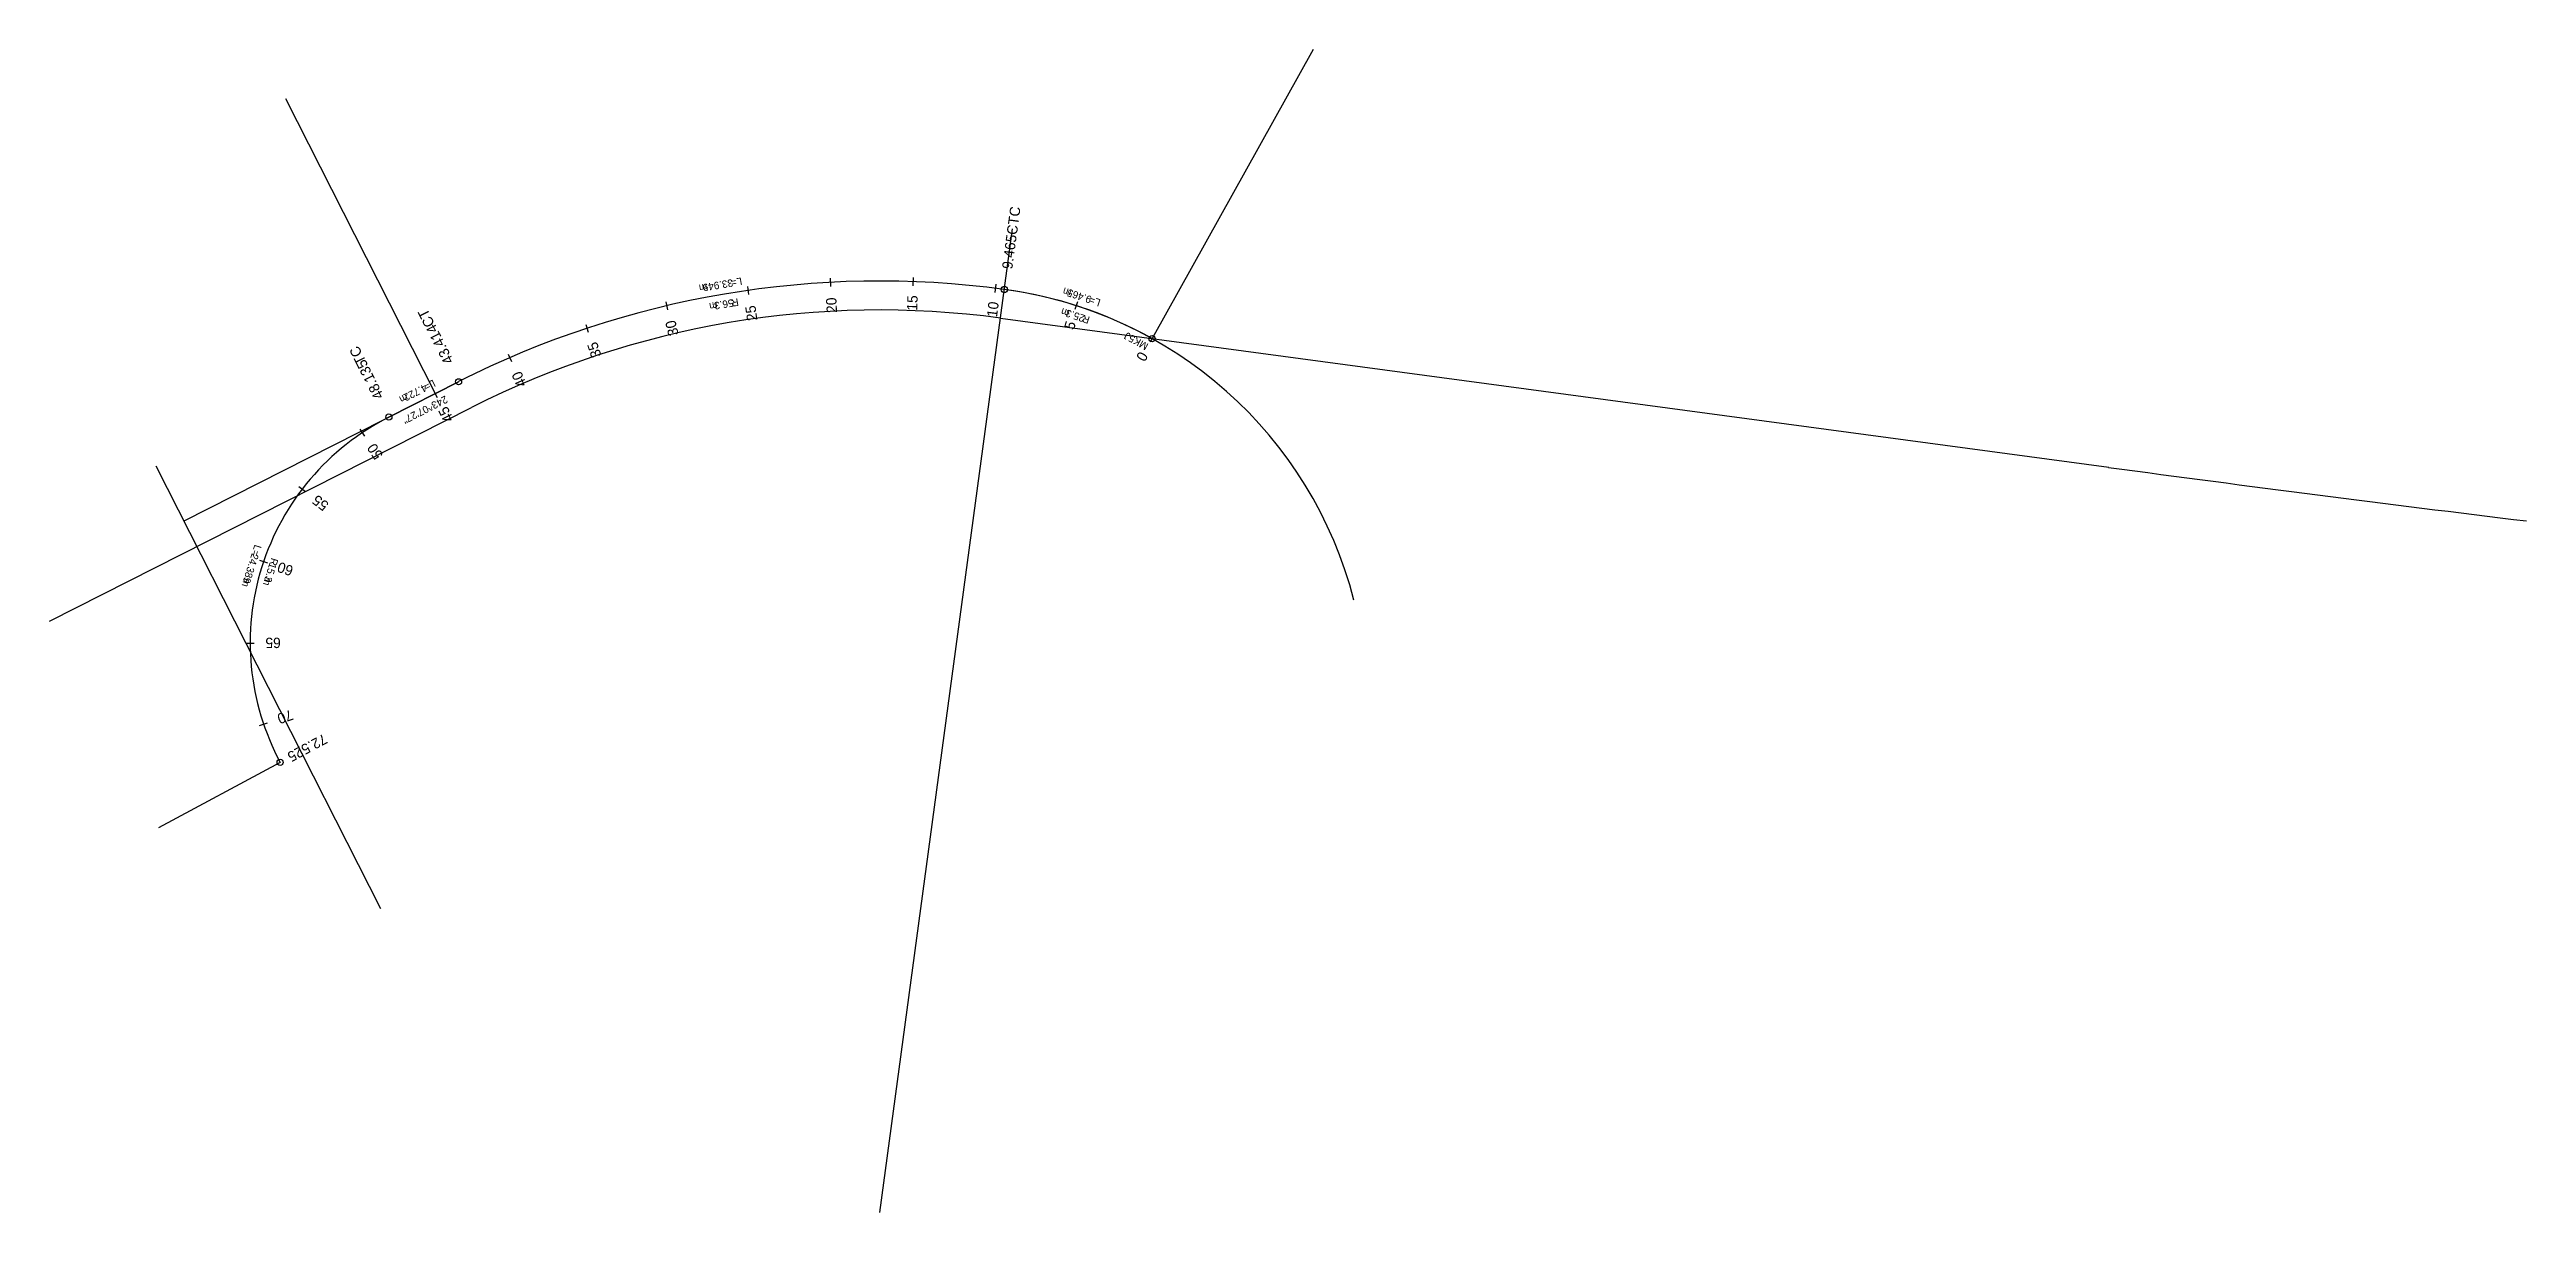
# Model space of a CAD drawing. Extents: x 268860 to 269083, y 5769216 to 5769286.
# Drawn here: x 268860.1 to 269009.8, y 5769216 to 5769286.3 of the extents above; entities that cross this region are included whole.
import ezdxf

# ---------------------------------------------------------------- set-up
doc = ezdxf.new("R2010")
doc.units = 0
for name, color, linetype in [('_CIVIL_CONSTRUCTION', 7, 'Continuous'), ('BNDRY_PROPOSED', 7, 'Continuous'), ('BNDRY_VICTRACK', 7, 'Continuous'), ('COMPONENT_EARTHWORKS_FILL', 7, 'Continuous'), ('CORRIDOR_CTRL_KEY_STATION', 7, 'Continuous'), ('CORRIDOR_CTRL_PARAMETRIC_CONSTRAINT', 7, 'Continuous'), ('EARTHWORKS_BATTER_TOE', 7, 'Continuous'), ('GEOM_HA_CONSTRUCTION', 7, 'Continuous'), ('SUBSURFACE_PAVEMENT_1', 7, 'Continuous'), ('SURFACE_EXISTING_VA', 7, 'Continuous'), ('TEMPLATE_CONTROL_POINT_HORZ', 7, 'Continuous')]:
    doc.layers.add(name, color=color, linetype=linetype)

msp = doc.modelspace()

# ---------------------------------------------------------------- texts
at = {"layer": '_CIVIL_CONSTRUCTION'}
for s, rotation, p in [('m', 189.6015, (268900.47, 5769271.1)), ('56.3', 189.6015, (268901.43, 5769271.26)), ('R', 189.6015, (268901.74, 5769271.31)), ('m', 161.6093, (268921.82, 5769270.58)), ('25.3', 161.6093, (268922.74, 5769270.28)), ('R', 161.6093, (268923.04, 5769270.18)), ('15.3', 252.5428, (268873.45, 5769255.35)), ('R', 252.5428, (268873.55, 5769255.65)), ('m', 252.5428, (268873.18, 5769254.5))]:
    msp.add_text(s, height=0.45, rotation=rotation, dxfattribs=at).set_placement(p)
at = {"layer": 'BNDRY_PROPOSED'}
for s, rotation, p in [('CTC', 82.327, (268918.59, 5769275.11)), ('9.465', 82.327, (268918.31, 5769273.04)), ('CT', 116.8759, (268883.44, 5769269.75)), ('TC', 116.8759, (268879.3, 5769267.49)), ('43.414', 116.8759, (268884.58, 5769267.52)), ('48.135', 116.8759, (268880.36, 5769265.39))]:
    msp.add_text(s, height=0.625, rotation=rotation, dxfattribs=at).set_placement(p)
at = {"layer": 'COMPONENT_EARTHWORKS_FILL'}
msp.add_text('MK5J', height=0.45, rotation=150.8916, dxfattribs=at).set_placement((268926.58, 5769268.54))
at = {"layer": 'EARTHWORKS_BATTER_TOE'}
for s, p in [('m', (268881.67, 5769265.57)), ('4.722', (268882.82, 5769266.15)), ('L=', (268883.32, 5769266.41))]:
    msp.add_text(s, height=0.45, rotation=206.8759, dxfattribs=at).set_placement(p)
at = {"layer": 'SUBSURFACE_PAVEMENT_1'}
msp.add_text('243^07\'27"', height=0.45, rotation=206.8759, dxfattribs=at).set_placement((268884.06, 5769265.44))
at = {"layer": 'SURFACE_EXISTING_VA'}
for s, rotation, p in [('m', 189.6015, (268899.85, 5769272.21)), ('33.949', 189.6015, (268901.4, 5769272.47)), ('L=', 189.6015, (268901.95, 5769272.57)), ('m', 161.6093, (268921.93, 5769271.81)), ('9.465', 161.6093, (268923.15, 5769271.41)), ('L=', 161.6093, (268923.69, 5769271.23)), ('L=', 252.5428, (268872.54, 5769256.45)), ('24.389', 252.5428, (268872.37, 5769255.92)), ('m', 252.5428, (268871.9, 5769254.42))]:
    msp.add_text(s, height=0.45, rotation=rotation, dxfattribs=at).set_placement(p)
at = {"layer": 'TEMPLATE_CONTROL_POINT_HORZ'}
for s, rotation, p in [('15', 87.9597, (268912.57, 5769270.55)), ('30', 103.225, (268898.16, 5769269.12)), ('25', 98.1366, (268902.92, 5769269.99)), ('20', 93.0481, (268907.73, 5769270.44)), ('10', 82.8712, (268917.39, 5769270.14)), ('5', 72.2148, (268922.03, 5769269.36)), ('35', 108.3134, (268893.5, 5769267.84)), ('40', 113.4019, (268888.99, 5769266.1)), ('0', 60.8916, (268926.32, 5769267.43)), ('45', 116.8759, (268884.58, 5769264)), ('50', 123.8588, (268880.33, 5769261.83)), ('55', 142.5829, (268877.07, 5769258.9)), ('60', 161.307, (268874.93, 5769255.09)), ('65', 180.0311, (268874.12, 5769250.79)), ('70', 198.7552, (268874.73, 5769246.45)), ('72.525', 208.2097, (268876.71, 5769245.01))]:
    msp.add_text(s, height=0.625, rotation=rotation, dxfattribs=at).set_placement(p)

# ---------------------------------------------------------------- linework, layer by layer
at = {"layer": 'BNDRY_VICTRACK'}
for centre in [(268917.83, 5769271.84), (268926.76, 5769268.87), (268884.86, 5769266.26), (268880.65, 5769264.13), (268874.08, 5769243.25)]:
    msp.add_circle(centre, 0.188, dxfattribs=at)
at = {"layer": 'CORRIDOR_CTRL_KEY_STATION'}
msp.add_line((268884.86, 5769266.26), (268880.65, 5769264.13), dxfattribs=at)
for centre, radius, start, end in [((268910.31, 5769216.05), 56.3, 82.327, 116.8759), ((268914.45, 5769246.77), 25.3, 60.8916, 82.327), ((268887.57, 5769250.48), 15.3, 116.8759, 208.2097)]:
    msp.add_arc(centre, radius, start, end, dxfattribs=at)
at = {"layer": 'CORRIDOR_CTRL_PARAMETRIC_CONSTRAINT'}
for p, q in [((268936.49, 5769286.35), (268926.76, 5769268.87)), ((268874.41, 5769283.39), (268883.45, 5769265.55)), ((268910.31, 5769216.05), (268918.32, 5769275.51)), ((268917.6, 5769270.11), (268984.56, 5769261.09)), ((268868.28, 5769257.86), (268884.86, 5769266.26)), ((268880.65, 5769264.13), (268884.86, 5769266.26)), ((268860.15, 5769251.78), (268885.65, 5769264.7)), ((268880.17, 5769234.4), (268866.6, 5769261.16)), ((268874.08, 5769243.25), (268866.73, 5769239.3))]:
    msp.add_line(p, q, dxfattribs=at)
for centre, radius, start, end in [((268910.31, 5769216.05), 56.3, 82.327, 116.8759), ((268910.31, 5769216.05), 56.3, 82.327, 116.8759), ((268914.45, 5769246.77), 25.3, 14.3873, 82.327), ((268914.45, 5769246.77), 25.3, 60.8916, 82.327), ((268910.31, 5769216.05), 54.55, 82.327, 116.8759), ((268887.57, 5769250.48), 15.3, 116.8759, 208.2097), ((269252.32, 5771248.58), 2005.45, 262.32699, 263.05399)]:
    msp.add_arc(centre, radius, start, end, dxfattribs=at)
at = {"layer": 'GEOM_HA_CONSTRUCTION'}
for p, q in [((268902.31, 5769272.03), (268902.38, 5769271.53)), ((268907.31, 5769272.52), (268907.33, 5769272.02)), ((268912.33, 5769272.56), (268912.31, 5769272.06)), ((268917.33, 5769272.16), (268917.27, 5769271.66)), ((268897.38, 5769271.1), (268897.49, 5769270.61)), ((268922.26, 5769271.1), (268922.1, 5769270.62)), ((268892.54, 5769269.73), (268892.7, 5769269.26)), ((268926.88, 5769269.09), (268926.64, 5769268.65)), ((268887.85, 5769267.94), (268888.05, 5769267.48)), ((268883.33, 5769265.77), (268883.56, 5769265.32)), ((268878.9, 5769263.4), (268879.18, 5769262.98)), ((268875.22, 5769259.93), (268875.61, 5769259.63)), ((268872.84, 5769255.47), (268873.31, 5769255.31)), ((268872.02, 5769250.47), (268872.52, 5769250.47)), ((268872.84, 5769245.48), (268873.32, 5769245.64))]:
    msp.add_line(p, q, dxfattribs=at)

msp.set_redraw_order([(e.dxf.handle, doc.entitydb.next_handle()) for e in msp.query("TEXT MTEXT ATTDEF DIMENSION ARC_DIMENSION")])  # texts and dimensions are drawn at this point

doc.saveas('drawing.dxf')
